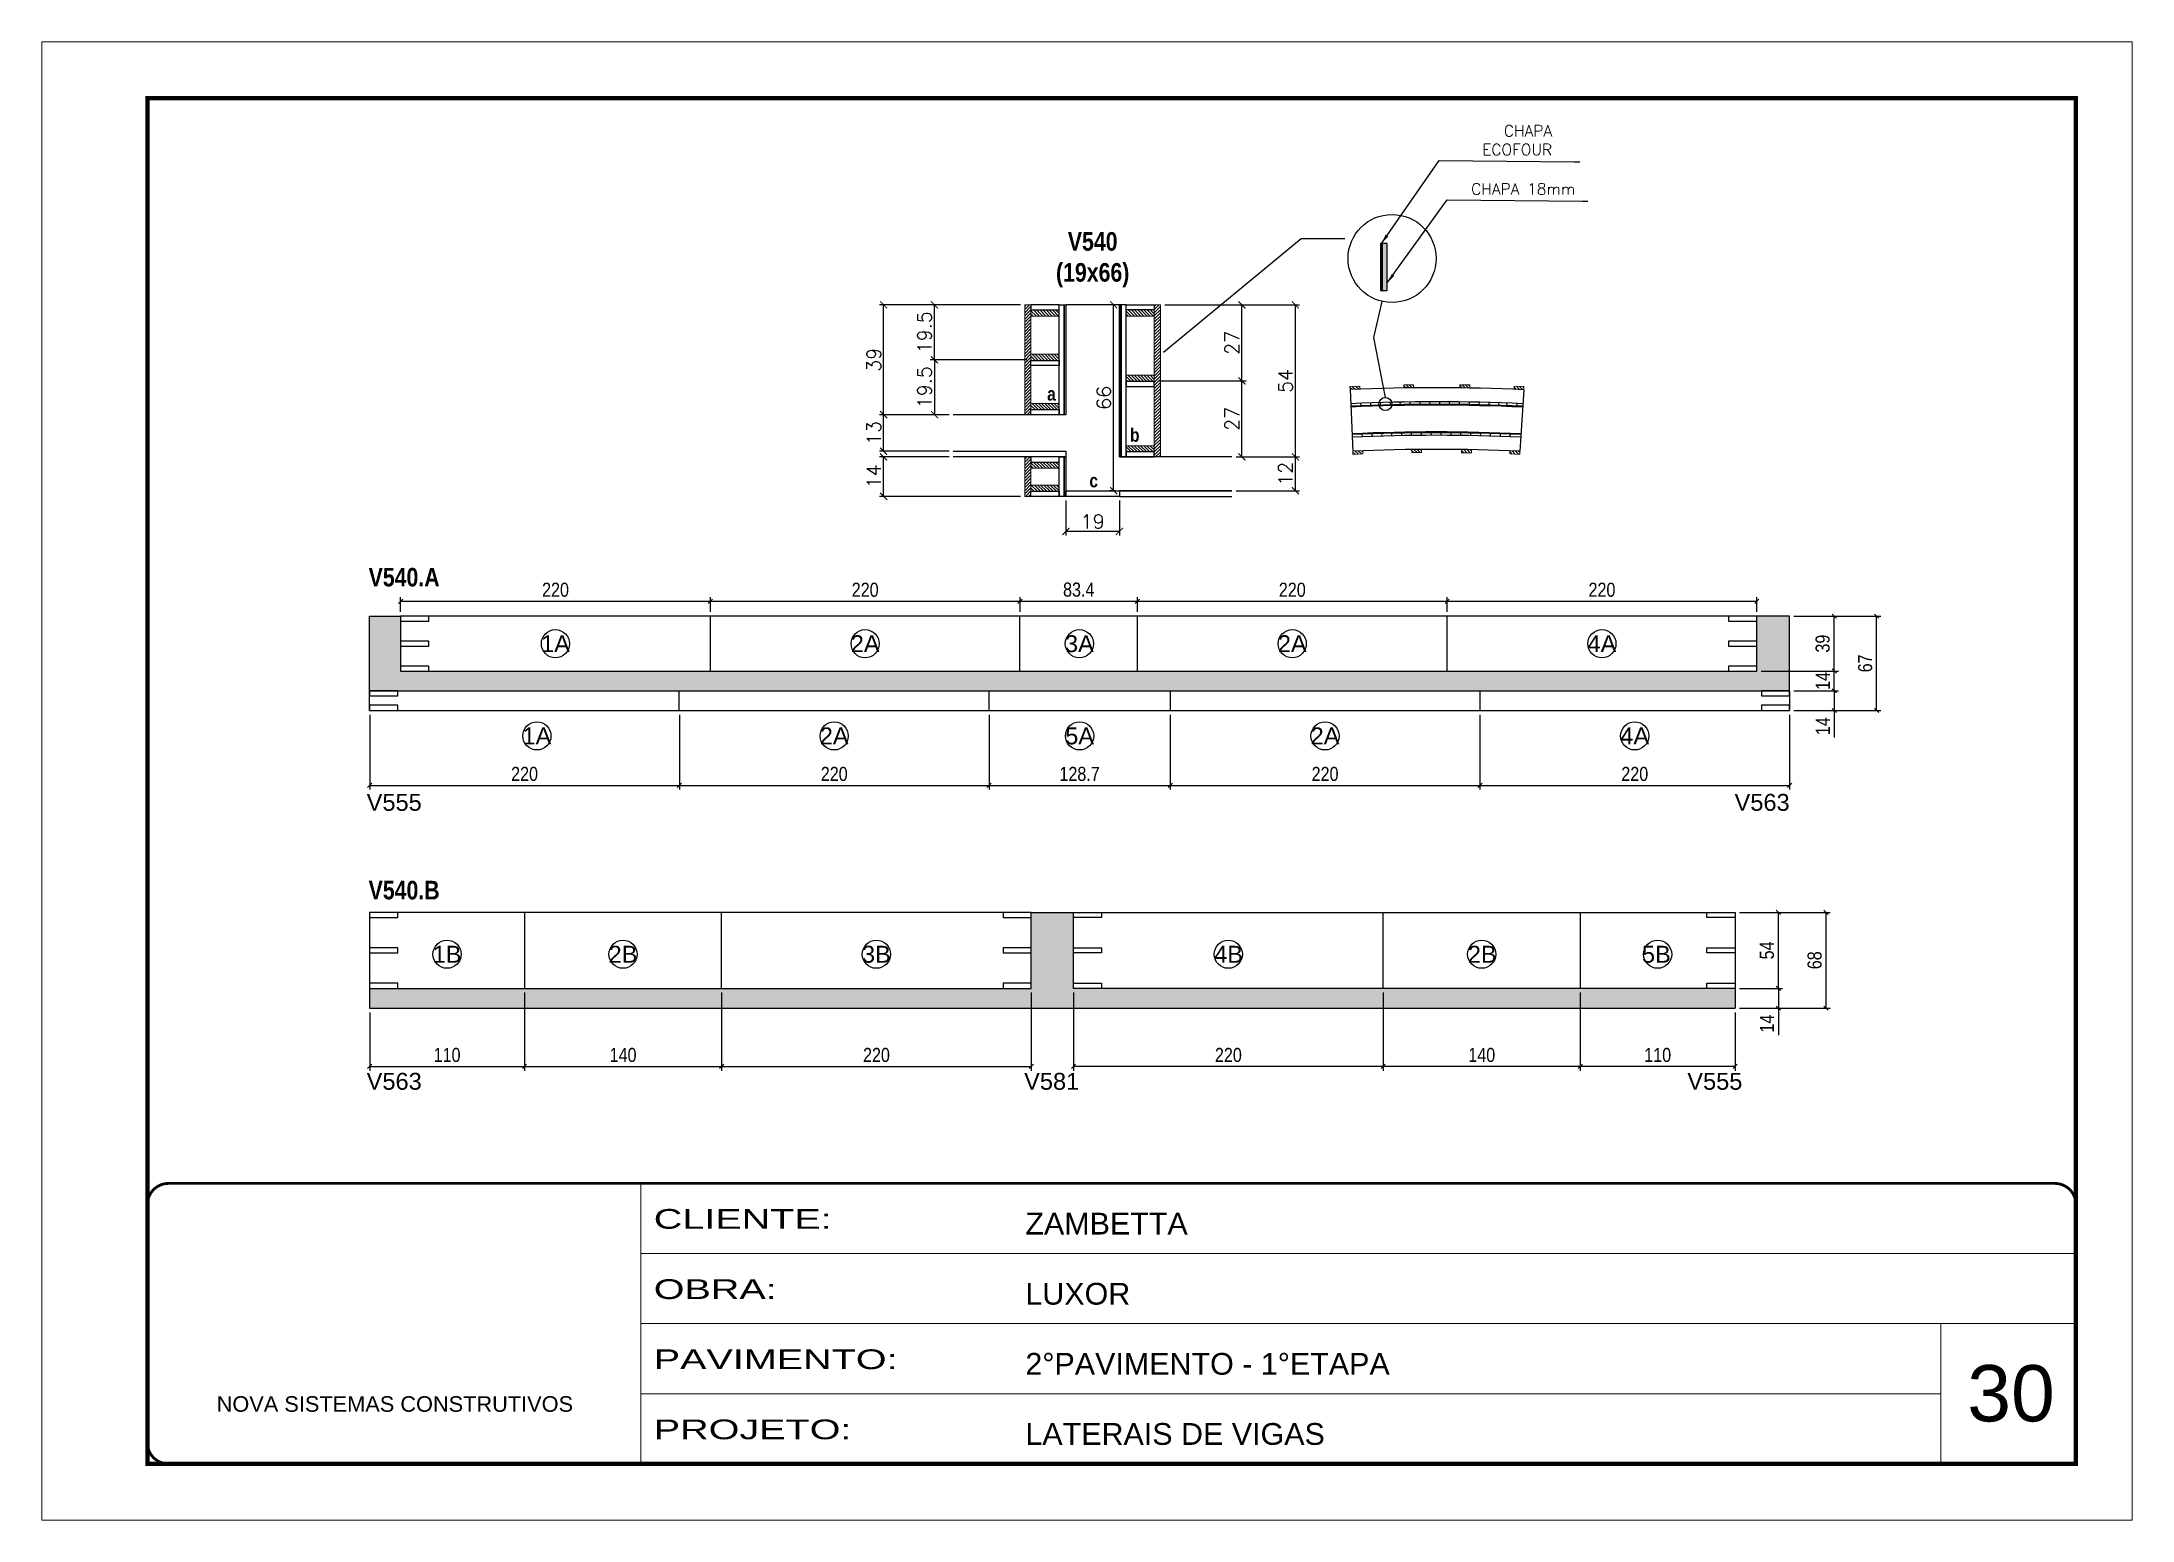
# Model space of a CAD drawing. Extents: x 3309 to 9563, y -2522 to 14608.
# Drawn here: x 4908 to 6393, y 5518 to 6568 of the extents above; entities that cross this region are included whole.
import ezdxf
from ezdxf.enums import TextEntityAlignment as Align

# ---------------------------------------------------------------- set-up
doc = ezdxf.new("R2010")
doc.units = 0
doc.header["$PDMODE"] = 35
doc.header["$PDSIZE"] = -10
doc.linetypes.add('CONTINUO', pattern=[0])
doc.linetypes.add('DASHED', pattern=[0.75, 0.5, -0.25])
for name, color, linetype in [('5', 5, 'Continuous'), ('COTA', 241, 'Continuous'), ('Cota Seção (2x)', 4, 'Continuous'), ('detalhes', 4, 'Continuous'), ('NOMENCLATURA', 7, 'Continuous'), ('Painéis', 200, 'Continuous'), ('Romaneio', 10, 'Continuous')]:
    doc.layers.add(name, color=color, linetype=linetype)
for name, color, linetype, lineweight in [('CARIMBO', 255, 'Continuous', 9), ('CONCRETO', 251, 'Continuous', 25), ('contorno de painel', 7, 'Continuous', 13), ('Folhas', 255, 'Continuous', 9), ('Hachura', 251, 'Continuous', 9), ('Madeira', 126, 'Continuous', 18), ('SARRAFO DE PRESSAO', 251, 'DASHED', 9)]:
    doc.layers.add(name, color=color, linetype=linetype, lineweight=lineweight)
doc.styles.add('ARIAL', font='arial.ttf')
doc.styles.add('COTA TECNICA', font='techl___.ttf', dxfattribs={"height": 10})
doc.styles.add('Romans', font='romans.shx')
doc.styles.get("Standard").update_dxf_attribs({"font": 'arial.ttf'})
doc.styles.add('TECNICA', font='techb___.ttf', dxfattribs={"height": 10})
doc.styles.add('Tecnologia', font='')
doc.styles.get('Tecnologia').set_extended_font_data('Forgotten Futurist')
doc.dimstyles.new('Cota Seção (2x)', dxfattribs={"dimtxt": 10, "dimasz": 5, "dimexe": 3, "dimexo": 3, "dimgap": 2, "dimtad": 3, "dimdec": 1, "dimlfac": 0.5, "dimzin": 12, "dimdsep": 46, "dimtxsty": 'Romans', "dimblk": 'ARCHTICK', "dimcen": 0, "dimclrd": 4, "dimclre": 4, "dimclrt": 1, "dimadec": 1, "dimazin": 3, "dimtfac": 1, "dimtdec": 1, "dimtmove": 0, "dimatfit": 3, "dimldrblk": 'OBLIQUE', "dimfxl": 1, "dimtolj": 1, "dimtzin": 12, "dimarcsym": 0})
doc.dimstyles.new('PAINEL', dxfattribs={"dimtxt": 10, "dimasz": 3, "dimexe": 3, "dimexo": 3, "dimgap": 3, "dimtad": 1, "dimdec": 1, "dimzin": 12, "dimdsep": 46, "dimtxsty": 'COTA TECNICA', "dimblk1": 'OBLIQUE', "dimblk2": 'OBLIQUE', "dimsah": 1, "dimcen": 0.9, "dimclrd": 4, "dimclre": 4, "dimclrt": 240, "dimadec": 1, "dimazin": 3, "dimtfac": 1, "dimtdec": 1, "dimtmove": 0, "dimatfit": 3, "dimfxl": 1, "dimtolj": 1, "dimtzin": 12, "dimarcsym": 0})
pattern_1 = [(315, (28596.3873, -1856.6514), (1.12253202, 1.12253202), [])]
pattern_2 = [(225, (-2623.4745, -16590.8258), (1.12253202, -1.12253202), [])]
pattern_3 = [(315, (28596.3873, -1964.6514), (1.12253202, 1.12253202), [])]

msp = doc.modelspace()

# ---------------------------------------------------------------- texts
at = {"color": 240, "char_height": 8, "attachment_point": 9, "style": 'Romans'}
for s, insert in [('\\A1;CHAPA  \\PECOFOUR', (5980.82, 6487.26)), ('\\A1;CHAPA 18mm', (5997.31, 6459.31))]:
    msp.add_mtext(s, dxfattribs=dict(at, insert=insert))
at = {"layer": '5', "linetype": 'Continuous'}
for s, p in [('V555', (5138.64, 6021.67)), ('V563', (6110.4, 6021.67)), ('V563', (5138.64, 5823.55)), ('V581', (5605.71, 5823.55)), ('V555', (6076.82, 5823.55))]:
    msp.add_text(s, height=12, rotation=0.00004, dxfattribs=at).set_placement(p)
at = {"layer": 'CARIMBO', "style": 'ARIAL'}
msp.add_text('30', height=40, dxfattribs=at).set_placement((6275.73, 5587.98))
at = {"layer": 'detalhes', "style": 'TECNICA'}
for s, p in [('a', (5622.05, 6313.01)), ('b', (5680.95, 6283.78)), ('c', (5652.06, 6251.4))]:
    msp.add_text(s, height=9.6, dxfattribs=at).set_placement(p)
at = {"layer": 'NOMENCLATURA', "style": 'TECNICA'}
for s, p in [('V540.A', (5140.04, 6180.98)), ('V540.B', (5140.04, 5958.73))]:
    msp.add_text(s, height=13.2, dxfattribs=at).set_placement(p)
at = {"layer": 'NOMENCLATURA', "insert": (5654.4, 6432.69), "char_height": 13.2, "attachment_point": 2, "style": 'TECNICA'}
msp.add_mtext_dynamic_manual_height_columns('V540\\P(19x66)', width=300.2766, gutter_width=1, heights=[0], dxfattribs=at)
at = {"layer": 'Romaneio', "color": 255, "linetype": 'ByBlock', "style": 'ARIAL'}
for s, p in [('1A', (5272.76, 6140.35)), ('2A', (5492.76, 6140.35)), ('3A', (5644.96, 6140.35)), ('2A', (5796.16, 6140.35)), ('4A', (6016.16, 6140.35)), ('1A', (5259.57, 6074.87)), ('2A', (5470.76, 6074.87)), ('5A', (5645.11, 6074.87)), ('2A', (5819.46, 6074.87)), ('4A', (6039.46, 6074.87)), ('1B', (5195.76, 5919.79)), ('2B', (5320.76, 5919.79)), ('3B', (5500.76, 5919.79)), ('4B', (5750.95, 5919.79)), ('2B', (5931.16, 5919.79)), ('5B', (6054.83, 5919.79))]:
    msp.add_text(s, height=12, dxfattribs=at).set_placement(p, align=Align.MIDDLE_CENTER)

# ---------------------------------------------------------------- blocks, each defined once
blk = doc.blocks.new('9999999999')
at = {"color": 30, "linetype": 'CONTINUO'}
for p, q in [((98564.6, 34230.2), (98564.6, 34429.4)), ((98564.6, 34379.6), (99584, 34379.6)), ((98564.6, 34329.8), (99488, 34329.8)), ((99584, 34329.8), (99488, 34329.8)), ((99488, 34329.8), (99488, 34230.2)), ((98564.6, 34280), (99488, 34280))]:
    blk.add_line(p, q, dxfattribs=at)
at = {"color": 30, "linetype": 'CONTINUO', "const_width": 2}
blk.add_lwpolyline([(99584, 34230.2), (99584, 34414.4, 0.414214), (99569, 34429.4), (98229, 34429.4, 0.414214), (98214, 34414.4), (98214, 34245.2, 0.414214), (98229, 34230.2), (99584, 34230.2)], format="xyb", dxfattribs=at)
at = {"layer": 'Folhas'}
blk.add_lwpolyline([(98139, 34190.2), (99624, 34190.2), (99624, 35240.2), (98139, 35240.2)], close=True, dxfattribs=at)
at = {"layer": 'Folhas', "color": 30, "const_width": 3}
blk.add_lwpolyline([(98214, 34230.2), (99584, 34230.2), (99584, 35200.2), (98214, 35200.2)], close=True, dxfattribs=at)
at = {"color": 7, "linetype": 'Continuous', "ltscale": 5, "style": 'ARIAL'}
for s, height, p in [('ZAMBETTA', 15.48, (98837.7, 34393.1)), ('LUXOR', 15.48, (98837.7, 34343.3)), ('2°PAVIMENTO - 1°ETAPA', 15.483, (98837.7, 34293.5)), ('NOVA SISTEMAS CONSTRUTIVOS', 11.059, (98263.2, 34267.2)), ('LATERAIS DE VIGAS', 15.483, (98837.7, 34243.7))]:
    blk.add_text(s, height=height, dxfattribs=at).set_placement(p)
at = {"layer": 'Folhas', "color": 7, "style": 'Tecnologia', "width": 1.5}
for s, p in [('CLIENTE:', (98573.7, 34397.2)), ('OBRA:', (98573.7, 34347.3)), ('PAVIMENTO:', (98573.7, 34297.5)), ('PROJETO:', (98573.7, 34247.7))]:
    blk.add_text(s, height=14, dxfattribs=at).set_placement(p)
blk = doc.blocks.new('_ArchTick')
at = {"color": 0, "linetype": 'ByBlock', "const_width": 0.15}
blk.add_lwpolyline([(-0.5, -0.5), (0.5, 0.5)], dxfattribs=at)
blk = doc.blocks.new('*D2114')
at = {"layer": 'COTA', "color": 4, "lineweight": -2, "transparency": 16777216}
for p, q in [((5552.4, 6273), (5502.9, 6273)), ((5505.9, 6245), (5505.9, 6273)), ((5603.2, 6245), (5502.9, 6245))]:
    blk.add_line(p, q, dxfattribs=at)
at = {"layer": 'Defpoints', "color": 0, "transparency": 16777216}
for p in [(5505.9, 6273), (5555.4, 6273), (5606.2, 6245)]:
    blk.add_point(p, dxfattribs=at)
at = {"layer": 'COTA', "color": 4, "lineweight": -2, "transparency": 16777216, "xscale": 5, "yscale": 5, "zscale": 5}
for p, rotation in [((5505.9, 6273), 90), ((5505.9, 6245), 270)]:
    blk.add_blockref('_ArchTick', p, dxfattribs=dict(at, rotation=rotation))
at = {"layer": 'COTA', "color": 1, "transparency": 16777216, "insert": (5498.9, 6259.2), "char_height": 10, "attachment_point": 5, "rotation": 90, "style": 'Romans'}
blk.add_mtext('\\A1;14', dxfattribs=at)
blk = doc.blocks.new('_Oblique')
at = {"color": 0, "linetype": 'ByBlock', "lineweight": -2}
blk.add_line((-0.5, -0.5), (0.5, 0.5), dxfattribs=at)
blk = doc.blocks.new('*D2115')
at = {"layer": 'COTA', "color": 4, "lineweight": -2, "transparency": 16777216}
for p, q in [((5552.4, 6303), (5502.9, 6303)), ((5505.9, 6277), (5505.9, 6303)), ((5552.4, 6277), (5502.9, 6277))]:
    blk.add_line(p, q, dxfattribs=at)
at = {"layer": 'Defpoints', "color": 0, "transparency": 16777216}
for p in [(5505.9, 6303), (5555.4, 6303), (5555.4, 6277)]:
    blk.add_point(p, dxfattribs=at)
at = {"layer": 'COTA', "color": 4, "lineweight": -2, "transparency": 16777216, "xscale": 5, "yscale": 5, "zscale": 5}
for p, rotation in [((5505.9, 6303), 90), ((5505.9, 6277), 270)]:
    blk.add_blockref('_ArchTick', p, dxfattribs=dict(at, rotation=rotation))
at = {"layer": 'COTA', "color": 1, "transparency": 16777216, "insert": (5498.9, 6290), "char_height": 10, "attachment_point": 5, "rotation": 90, "style": 'Romans'}
blk.add_mtext('\\A1;13', dxfattribs=at)
blk = doc.blocks.new('*D2116')
at = {"layer": 'COTA', "color": 4, "lineweight": -2, "transparency": 16777216}
for p, q in [((5603.2, 6381), (5502.9, 6381)), ((5505.9, 6303), (5505.9, 6381)), ((5552.4, 6303), (5502.9, 6303))]:
    blk.add_line(p, q, dxfattribs=at)
at = {"layer": 'Defpoints', "color": 0, "transparency": 16777216}
for p in [(5505.9, 6381), (5606.2, 6381), (5555.4, 6303)]:
    blk.add_point(p, dxfattribs=at)
at = {"layer": 'COTA', "color": 4, "lineweight": -2, "transparency": 16777216, "xscale": 5, "yscale": 5, "zscale": 5}
for p, rotation in [((5505.9, 6381), 90), ((5505.9, 6303), 270)]:
    blk.add_blockref('_ArchTick', p, dxfattribs=dict(at, rotation=rotation))
at = {"layer": 'COTA', "color": 1, "transparency": 16777216, "insert": (5498.9, 6342), "char_height": 10, "attachment_point": 5, "rotation": 90, "style": 'Romans'}
blk.add_mtext('\\A1;39', dxfattribs=at)
blk = doc.blocks.new('*D2117')
at = {"layer": 'COTA', "color": 4, "lineweight": -2, "transparency": 16777216}
for p, q in [((5670.4, 6381), (5666.3, 6381)), ((5669.3, 6249), (5669.3, 6381)), ((5670.4, 6249), (5666.3, 6249))]:
    blk.add_line(p, q, dxfattribs=at)
at = {"layer": 'Defpoints', "color": 0, "transparency": 16777216}
for p in [(5669.3, 6381), (5673.4, 6381), (5673.4, 6249)]:
    blk.add_point(p, dxfattribs=at)
at = {"layer": 'COTA', "color": 4, "lineweight": -2, "transparency": 16777216, "xscale": 5, "yscale": 5, "zscale": 5}
for p, rotation in [((5669.3, 6381), 90), ((5669.3, 6249), 270)]:
    blk.add_blockref('_ArchTick', p, dxfattribs=dict(at, rotation=rotation))
at = {"layer": 'COTA', "color": 1, "transparency": 16777216, "insert": (5662.3, 6315), "char_height": 10, "attachment_point": 5, "rotation": 90, "style": 'Romans'}
blk.add_mtext('\\A1;66', dxfattribs=at)
blk = doc.blocks.new('*D2118')
at = {"layer": 'COTA', "color": 4, "lineweight": -2, "transparency": 16777216}
for p, q in [((5635.4, 6242), (5635.4, 6217.1)), ((5673.4, 6242), (5673.4, 6217.1)), ((5673.4, 6220.1), (5635.4, 6220.1))]:
    blk.add_line(p, q, dxfattribs=at)
at = {"layer": 'Defpoints', "color": 0, "transparency": 16777216}
for p in [(5635.4, 6245), (5673.4, 6245), (5635.4, 6220.1)]:
    blk.add_point(p, dxfattribs=at)
at = {"layer": 'COTA', "color": 4, "lineweight": -2, "transparency": 16777216, "xscale": 5, "yscale": 5, "zscale": 5, "rotation": 180}
blk.add_blockref('_ArchTick', (5635.4, 6220.1), dxfattribs=at)
at = {"layer": 'COTA', "color": 4, "lineweight": -2, "transparency": 16777216, "xscale": 5, "yscale": 5, "zscale": 5}
blk.add_blockref('_ArchTick', (5673.4, 6220.1), dxfattribs=at)
at = {"layer": 'COTA', "color": 1, "transparency": 16777216, "insert": (5654.4, 6227.1), "char_height": 10, "attachment_point": 5, "style": 'Romans'}
blk.add_mtext('\\A1;19', dxfattribs=at)
blk = doc.blocks.new('*D2119')
at = {"layer": 'COTA', "color": 4, "lineweight": -2, "transparency": 16777216}
for p, q in [((5607.6, 6342), (5539, 6342)), ((5542, 6342), (5542, 6303)), ((5552.4, 6303), (5539, 6303))]:
    blk.add_line(p, q, dxfattribs=at)
at = {"layer": 'Defpoints', "color": 0, "transparency": 16777216}
for p in [(5610.6, 6342), (5542, 6303), (5555.4, 6303)]:
    blk.add_point(p, dxfattribs=at)
at = {"layer": 'COTA', "color": 4, "lineweight": -2, "transparency": 16777216, "xscale": 5, "yscale": 5, "zscale": 5}
for p, rotation in [((5542, 6342), 90), ((5542, 6303), 270)]:
    blk.add_blockref('_ArchTick', p, dxfattribs=dict(at, rotation=rotation))
at = {"layer": 'COTA', "color": 1, "transparency": 16777216, "insert": (5535, 6322.5), "char_height": 10, "attachment_point": 5, "rotation": 90, "style": 'Romans'}
blk.add_mtext('\\A1;19.5', dxfattribs=at)
blk = doc.blocks.new('*D2120')
at = {"layer": 'COTA', "color": 4, "lineweight": -2, "transparency": 16777216}
for p, q in [((5603.2, 6381), (5539, 6381)), ((5542, 6342), (5542, 6381)), ((5607.6, 6342), (5539, 6342))]:
    blk.add_line(p, q, dxfattribs=at)
at = {"layer": 'Defpoints', "color": 0, "transparency": 16777216}
for p in [(5542, 6381), (5606.2, 6381), (5610.6, 6342)]:
    blk.add_point(p, dxfattribs=at)
at = {"layer": 'COTA', "color": 4, "lineweight": -2, "transparency": 16777216, "xscale": 5, "yscale": 5, "zscale": 5}
for p, rotation in [((5542, 6381), 90), ((5542, 6342), 270)]:
    blk.add_blockref('_ArchTick', p, dxfattribs=dict(at, rotation=rotation))
at = {"layer": 'COTA', "color": 1, "transparency": 16777216, "insert": (5535, 6361.5), "char_height": 10, "attachment_point": 5, "rotation": 90, "style": 'Romans'}
blk.add_mtext('\\A1;19.5', dxfattribs=at)
blk = doc.blocks.new('*D2121')
at = {"layer": 'COTA', "color": 4, "lineweight": -2, "transparency": 16777216}
for p, q in [((5756.4, 6273), (5801.4, 6273)), ((5798.4, 6249), (5798.4, 6273)), ((5756.4, 6249), (5801.4, 6249))]:
    blk.add_line(p, q, dxfattribs=at)
at = {"layer": 'Defpoints', "color": 0, "transparency": 16777216}
for p in [(5753.4, 6273), (5798.4, 6273), (5753.4, 6249)]:
    blk.add_point(p, dxfattribs=at)
at = {"layer": 'COTA', "color": 4, "lineweight": -2, "transparency": 16777216, "xscale": 5, "yscale": 5, "zscale": 5}
for p, rotation in [((5798.4, 6273), 90), ((5798.4, 6249), 270)]:
    blk.add_blockref('_ArchTick', p, dxfattribs=dict(at, rotation=rotation))
at = {"layer": 'COTA', "color": 1, "transparency": 16777216, "insert": (5791.4, 6261), "char_height": 10, "attachment_point": 5, "rotation": 90, "style": 'Romans'}
blk.add_mtext('\\A1;12', dxfattribs=at)
blk = doc.blocks.new('*D2122')
at = {"layer": 'COTA', "color": 4, "lineweight": -2, "transparency": 16777216}
for p, q in [((5705.6, 6381), (5801.4, 6381)), ((5798.4, 6273), (5798.4, 6381)), ((5756.4, 6273), (5801.4, 6273))]:
    blk.add_line(p, q, dxfattribs=at)
at = {"layer": 'Defpoints', "color": 0, "transparency": 16777216}
for p in [(5702.6, 6381), (5798.4, 6381), (5753.4, 6273)]:
    blk.add_point(p, dxfattribs=at)
at = {"layer": 'COTA', "color": 4, "lineweight": -2, "transparency": 16777216, "xscale": 5, "yscale": 5, "zscale": 5}
for p, rotation in [((5798.4, 6381), 90), ((5798.4, 6273), 270)]:
    blk.add_blockref('_ArchTick', p, dxfattribs=dict(at, rotation=rotation))
at = {"layer": 'COTA', "color": 1, "transparency": 16777216, "insert": (5791.4, 6327), "char_height": 10, "attachment_point": 5, "rotation": 90, "style": 'Romans'}
blk.add_mtext('\\A1;54', dxfattribs=at)
blk = doc.blocks.new('*D2123')
at = {"layer": 'COTA', "color": 4, "lineweight": -2, "transparency": 16777216}
for p, q in [((5701.2, 6327), (5763.4, 6327)), ((5760.4, 6273), (5760.4, 6327)), ((5756.4, 6273), (5763.4, 6273))]:
    blk.add_line(p, q, dxfattribs=at)
at = {"layer": 'Defpoints', "color": 0, "transparency": 16777216}
for p in [(5698.2, 6327), (5760.4, 6327), (5753.4, 6273)]:
    blk.add_point(p, dxfattribs=at)
at = {"layer": 'COTA', "color": 4, "lineweight": -2, "transparency": 16777216, "xscale": 5, "yscale": 5, "zscale": 5}
for p, rotation in [((5760.4, 6327), 90), ((5760.4, 6273), 270)]:
    blk.add_blockref('_ArchTick', p, dxfattribs=dict(at, rotation=rotation))
at = {"layer": 'COTA', "color": 1, "transparency": 16777216, "insert": (5753.4, 6300), "char_height": 10, "attachment_point": 5, "rotation": 90, "style": 'Romans'}
blk.add_mtext('\\A1;27', dxfattribs=at)
blk = doc.blocks.new('*D2124')
at = {"layer": 'COTA', "color": 4, "lineweight": -2, "transparency": 16777216}
for p, q in [((5705.6, 6381), (5763.4, 6381)), ((5760.4, 6327), (5760.4, 6381)), ((5701.2, 6327), (5763.4, 6327))]:
    blk.add_line(p, q, dxfattribs=at)
at = {"layer": 'Defpoints', "color": 0, "transparency": 16777216}
for p in [(5702.6, 6381), (5760.4, 6381), (5698.2, 6327)]:
    blk.add_point(p, dxfattribs=at)
at = {"layer": 'COTA', "color": 4, "lineweight": -2, "transparency": 16777216, "xscale": 5, "yscale": 5, "zscale": 5}
for p, rotation in [((5760.4, 6381), 90), ((5760.4, 6327), 270)]:
    blk.add_blockref('_ArchTick', p, dxfattribs=dict(at, rotation=rotation))
at = {"layer": 'COTA', "color": 1, "transparency": 16777216, "insert": (5753.4, 6354), "char_height": 10, "attachment_point": 5, "rotation": 90, "style": 'Romans'}
blk.add_mtext('\\A1;27', dxfattribs=at)
blk = doc.blocks.new('*D2125')
at = {"layer": 'COTA', "color": 4, "lineweight": -2, "transparency": 16777216}
for p, q in [((5162.8, 6162.9), (5162.8, 6173.5)), ((5162.8, 6170.5), (5382.8, 6170.5)), ((5382.8, 6162.9), (5382.8, 6173.5))]:
    blk.add_line(p, q, dxfattribs=at)
at = {"layer": 'Defpoints', "color": 0, "transparency": 16777216}
for p in [(5382.8, 6170.5), (5162.8, 6159.9), (5382.8, 6159.9)]:
    blk.add_point(p, dxfattribs=at)
at = {"layer": 'COTA', "color": 4, "lineweight": -2, "transparency": 16777216, "xscale": 3, "yscale": 3, "zscale": 3, "rotation": 180}
blk.add_blockref('_Oblique', (5162.8, 6170.5), dxfattribs=at)
at = {"layer": 'COTA', "color": 4, "lineweight": -2, "transparency": 16777216, "xscale": 3, "yscale": 3, "zscale": 3}
blk.add_blockref('_Oblique', (5382.8, 6170.5), dxfattribs=at)
at = {"layer": 'COTA', "color": 240, "transparency": 16777216, "insert": (5272.8, 6178.6), "char_height": 10, "attachment_point": 5, "style": 'COTA TECNICA'}
blk.add_mtext('\\A1;220', dxfattribs=at)
blk = doc.blocks.new('*D2126')
at = {"layer": 'COTA', "color": 4, "lineweight": -2, "transparency": 16777216}
for p, q in [((5382.8, 6162.9), (5382.8, 6173.5)), ((5382.8, 6170.5), (5602.8, 6170.5)), ((5602.8, 6162.9), (5602.8, 6173.5))]:
    blk.add_line(p, q, dxfattribs=at)
at = {"layer": 'Defpoints', "color": 0, "transparency": 16777216}
for p in [(5602.8, 6170.5), (5382.8, 6159.9), (5602.8, 6159.9)]:
    blk.add_point(p, dxfattribs=at)
at = {"layer": 'COTA', "color": 4, "lineweight": -2, "transparency": 16777216, "xscale": 3, "yscale": 3, "zscale": 3, "rotation": 180}
blk.add_blockref('_Oblique', (5382.8, 6170.5), dxfattribs=at)
at = {"layer": 'COTA', "color": 4, "lineweight": -2, "transparency": 16777216, "xscale": 3, "yscale": 3, "zscale": 3}
blk.add_blockref('_Oblique', (5602.8, 6170.5), dxfattribs=at)
at = {"layer": 'COTA', "color": 240, "transparency": 16777216, "insert": (5492.8, 6178.6), "char_height": 10, "attachment_point": 5, "style": 'COTA TECNICA'}
blk.add_mtext('\\A1;220', dxfattribs=at)
blk = doc.blocks.new('*D2127')
at = {"layer": 'COTA', "color": 4, "lineweight": -2, "transparency": 16777216}
for p, q in [((5602.8, 6162.9), (5602.8, 6173.5)), ((5602.8, 6170.5), (5686.2, 6170.5)), ((5686.2, 6162.9), (5686.2, 6173.5))]:
    blk.add_line(p, q, dxfattribs=at)
at = {"layer": 'Defpoints', "color": 0, "transparency": 16777216}
for p in [(5686.2, 6170.5), (5602.8, 6159.9), (5686.2, 6159.9)]:
    blk.add_point(p, dxfattribs=at)
at = {"layer": 'COTA', "color": 4, "lineweight": -2, "transparency": 16777216, "xscale": 3, "yscale": 3, "zscale": 3, "rotation": 180}
blk.add_blockref('_Oblique', (5602.8, 6170.5), dxfattribs=at)
at = {"layer": 'COTA', "color": 4, "lineweight": -2, "transparency": 16777216, "xscale": 3, "yscale": 3, "zscale": 3}
blk.add_blockref('_Oblique', (5686.2, 6170.5), dxfattribs=at)
at = {"layer": 'COTA', "color": 240, "transparency": 16777216, "insert": (5644.5, 6178.7), "char_height": 10, "attachment_point": 5, "style": 'COTA TECNICA'}
blk.add_mtext('\\A1;83.4', dxfattribs=at)
blk = doc.blocks.new('*D2128')
at = {"layer": 'COTA', "color": 4, "lineweight": -2, "transparency": 16777216}
for p, q in [((5140.8, 6089.9), (5140.8, 6036.7)), ((5360.8, 6089.9), (5360.8, 6036.7)), ((5140.8, 6039.7), (5360.8, 6039.7))]:
    blk.add_line(p, q, dxfattribs=at)
at = {"layer": 'Defpoints', "color": 0, "transparency": 16777216}
for p in [(5140.8, 6092.9), (5360.8, 6092.9), (5360.8, 6039.7)]:
    blk.add_point(p, dxfattribs=at)
at = {"layer": 'COTA', "color": 4, "lineweight": -2, "transparency": 16777216, "xscale": 3, "yscale": 3, "zscale": 3, "rotation": 180}
blk.add_blockref('_Oblique', (5140.8, 6039.7), dxfattribs=at)
at = {"layer": 'COTA', "color": 4, "lineweight": -2, "transparency": 16777216, "xscale": 3, "yscale": 3, "zscale": 3}
blk.add_blockref('_Oblique', (5360.8, 6039.7), dxfattribs=at)
at = {"layer": 'COTA', "color": 240, "transparency": 16777216, "insert": (5250.8, 6047.8), "char_height": 10, "attachment_point": 5, "style": 'COTA TECNICA'}
blk.add_mtext('\\A1;220', dxfattribs=at)
blk = doc.blocks.new('*D2129')
at = {"layer": 'COTA', "color": 4, "lineweight": -2, "transparency": 16777216}
for p, q in [((5360.8, 6089.9), (5360.8, 6036.7)), ((5580.8, 6089.9), (5580.8, 6036.7)), ((5360.8, 6039.7), (5580.8, 6039.7))]:
    blk.add_line(p, q, dxfattribs=at)
at = {"layer": 'Defpoints', "color": 0, "transparency": 16777216}
for p in [(5360.8, 6092.9), (5580.8, 6092.9), (5580.8, 6039.7)]:
    blk.add_point(p, dxfattribs=at)
at = {"layer": 'COTA', "color": 4, "lineweight": -2, "transparency": 16777216, "xscale": 3, "yscale": 3, "zscale": 3, "rotation": 180}
blk.add_blockref('_Oblique', (5360.8, 6039.7), dxfattribs=at)
at = {"layer": 'COTA', "color": 4, "lineweight": -2, "transparency": 16777216, "xscale": 3, "yscale": 3, "zscale": 3}
blk.add_blockref('_Oblique', (5580.8, 6039.7), dxfattribs=at)
at = {"layer": 'COTA', "color": 240, "transparency": 16777216, "insert": (5470.8, 6047.8), "char_height": 10, "attachment_point": 5, "style": 'COTA TECNICA'}
blk.add_mtext('\\A1;220', dxfattribs=at)
blk = doc.blocks.new('*D2130')
at = {"layer": 'COTA', "color": 4, "lineweight": -2, "transparency": 16777216}
for p, q in [((5580.8, 6089.9), (5580.8, 6036.7)), ((5709.5, 6089.9), (5709.5, 6036.7)), ((5580.8, 6039.7), (5709.5, 6039.7))]:
    blk.add_line(p, q, dxfattribs=at)
at = {"layer": 'Defpoints', "color": 0, "transparency": 16777216}
for p in [(5580.8, 6092.9), (5709.5, 6092.9), (5709.5, 6039.7)]:
    blk.add_point(p, dxfattribs=at)
at = {"layer": 'COTA', "color": 4, "lineweight": -2, "transparency": 16777216, "xscale": 3, "yscale": 3, "zscale": 3, "rotation": 180}
blk.add_blockref('_Oblique', (5580.8, 6039.7), dxfattribs=at)
at = {"layer": 'COTA', "color": 4, "lineweight": -2, "transparency": 16777216, "xscale": 3, "yscale": 3, "zscale": 3}
blk.add_blockref('_Oblique', (5709.5, 6039.7), dxfattribs=at)
at = {"layer": 'COTA', "color": 240, "transparency": 16777216, "insert": (5645.1, 6047.8), "char_height": 10, "attachment_point": 5, "style": 'COTA TECNICA'}
blk.add_mtext('\\A1;128.7', dxfattribs=at)
blk = doc.blocks.new('*D2131')
at = {"layer": 'COTA', "color": 4, "lineweight": -2, "transparency": 16777216}
for p, q in [((5709.5, 6089.9), (5709.5, 6036.7)), ((5929.5, 6089.9), (5929.5, 6036.7)), ((5709.5, 6039.7), (5929.5, 6039.7))]:
    blk.add_line(p, q, dxfattribs=at)
at = {"layer": 'Defpoints', "color": 0, "transparency": 16777216}
for p in [(5709.5, 6092.9), (5929.5, 6092.9), (5929.5, 6039.7)]:
    blk.add_point(p, dxfattribs=at)
at = {"layer": 'COTA', "color": 4, "lineweight": -2, "transparency": 16777216, "xscale": 3, "yscale": 3, "zscale": 3, "rotation": 180}
blk.add_blockref('_Oblique', (5709.5, 6039.7), dxfattribs=at)
at = {"layer": 'COTA', "color": 4, "lineweight": -2, "transparency": 16777216, "xscale": 3, "yscale": 3, "zscale": 3}
blk.add_blockref('_Oblique', (5929.5, 6039.7), dxfattribs=at)
at = {"layer": 'COTA', "color": 240, "transparency": 16777216, "insert": (5819.5, 6047.8), "char_height": 10, "attachment_point": 5, "style": 'COTA TECNICA'}
blk.add_mtext('\\A1;220', dxfattribs=at)
blk = doc.blocks.new('*D2132')
at = {"layer": 'COTA', "color": 4, "lineweight": -2, "transparency": 16777216}
for p, q in [((5929.5, 6089.9), (5929.5, 6036.7)), ((6149.5, 6089.9), (6149.5, 6036.7)), ((5929.5, 6039.7), (6149.5, 6039.7))]:
    blk.add_line(p, q, dxfattribs=at)
at = {"layer": 'Defpoints', "color": 0, "transparency": 16777216}
for p in [(5929.5, 6092.9), (6149.5, 6092.9), (6149.5, 6039.7)]:
    blk.add_point(p, dxfattribs=at)
at = {"layer": 'COTA', "color": 4, "lineweight": -2, "transparency": 16777216, "xscale": 3, "yscale": 3, "zscale": 3, "rotation": 180}
blk.add_blockref('_Oblique', (5929.5, 6039.7), dxfattribs=at)
at = {"layer": 'COTA', "color": 4, "lineweight": -2, "transparency": 16777216, "xscale": 3, "yscale": 3, "zscale": 3}
blk.add_blockref('_Oblique', (6149.5, 6039.7), dxfattribs=at)
at = {"layer": 'COTA', "color": 240, "transparency": 16777216, "insert": (6039.5, 6047.8), "char_height": 10, "attachment_point": 5, "style": 'COTA TECNICA'}
blk.add_mtext('\\A1;220', dxfattribs=at)
blk = doc.blocks.new('*D2133')
at = {"layer": 'COTA', "color": 4, "lineweight": -2, "transparency": 16777216}
for p, q in [((5686.2, 6162.9), (5686.2, 6173.5)), ((5686.2, 6170.5), (5906.2, 6170.5)), ((5906.2, 6162.9), (5906.2, 6173.5))]:
    blk.add_line(p, q, dxfattribs=at)
at = {"layer": 'Defpoints', "color": 0, "transparency": 16777216}
for p in [(5906.2, 6170.5), (5686.2, 6159.9), (5906.2, 6159.9)]:
    blk.add_point(p, dxfattribs=at)
at = {"layer": 'COTA', "color": 4, "lineweight": -2, "transparency": 16777216, "xscale": 3, "yscale": 3, "zscale": 3, "rotation": 180}
blk.add_blockref('_Oblique', (5686.2, 6170.5), dxfattribs=at)
at = {"layer": 'COTA', "color": 4, "lineweight": -2, "transparency": 16777216, "xscale": 3, "yscale": 3, "zscale": 3}
blk.add_blockref('_Oblique', (5906.2, 6170.5), dxfattribs=at)
at = {"layer": 'COTA', "color": 240, "transparency": 16777216, "insert": (5796.2, 6178.6), "char_height": 10, "attachment_point": 5, "style": 'COTA TECNICA'}
blk.add_mtext('\\A1;220', dxfattribs=at)
blk = doc.blocks.new('*D2134')
at = {"layer": 'COTA', "color": 4, "lineweight": -2, "transparency": 16777216}
for p, q in [((5906.2, 6162.9), (5906.2, 6173.5)), ((5906.2, 6170.5), (6126.2, 6170.5)), ((6126.2, 6162.9), (6126.2, 6173.5))]:
    blk.add_line(p, q, dxfattribs=at)
at = {"layer": 'Defpoints', "color": 0, "transparency": 16777216}
for p in [(6126.2, 6170.5), (5906.2, 6159.9), (6126.2, 6159.9)]:
    blk.add_point(p, dxfattribs=at)
at = {"layer": 'COTA', "color": 4, "lineweight": -2, "transparency": 16777216, "xscale": 3, "yscale": 3, "zscale": 3, "rotation": 180}
blk.add_blockref('_Oblique', (5906.2, 6170.5), dxfattribs=at)
at = {"layer": 'COTA', "color": 4, "lineweight": -2, "transparency": 16777216, "xscale": 3, "yscale": 3, "zscale": 3}
blk.add_blockref('_Oblique', (6126.2, 6170.5), dxfattribs=at)
at = {"layer": 'COTA', "color": 240, "transparency": 16777216, "insert": (6016.2, 6178.6), "char_height": 10, "attachment_point": 5, "style": 'COTA TECNICA'}
blk.add_mtext('\\A1;220', dxfattribs=at)
blk = doc.blocks.new('*D2135')
at = {"layer": 'COTA', "color": 4, "lineweight": -2, "transparency": 16777216}
for p, q in [((6152.5, 6106.9), (6184.2, 6106.9)), ((6181.2, 6106.9), (6181.2, 6092.9)), ((6152.5, 6092.9), (6184.2, 6092.9)), ((6181.2, 6092.9), (6181.2, 6073.7))]:
    blk.add_line(p, q, dxfattribs=at)
at = {"layer": 'Defpoints', "color": 0, "transparency": 16777216}
for p in [(6149.5, 6106.9), (6149.5, 6092.9), (6181.2, 6092.9)]:
    blk.add_point(p, dxfattribs=at)
at = {"layer": 'COTA', "color": 4, "lineweight": -2, "transparency": 16777216, "xscale": 3, "yscale": 3, "zscale": 3}
for p, rotation in [((6181.2, 6106.9), 90), ((6181.2, 6092.9), 270)]:
    blk.add_blockref('_Oblique', p, dxfattribs=dict(at, rotation=rotation))
at = {"layer": 'COTA', "color": 240, "transparency": 16777216, "insert": (6173.1, 6081.8), "char_height": 10, "attachment_point": 5, "rotation": 90, "style": 'COTA TECNICA'}
blk.add_mtext('\\A1;14', dxfattribs=at)
blk = doc.blocks.new('*D2136')
at = {"layer": 'COTA', "color": 4, "lineweight": -2, "transparency": 16777216}
for p, q in [((6129.2, 6120.9), (6184.2, 6120.9)), ((6181.2, 6106.9), (6181.2, 6120.9)), ((6152.5, 6106.9), (6184.2, 6106.9))]:
    blk.add_line(p, q, dxfattribs=at)
at = {"layer": 'Defpoints', "color": 0, "transparency": 16777216}
for p in [(6126.2, 6120.9), (6181.2, 6120.9), (6149.5, 6106.9)]:
    blk.add_point(p, dxfattribs=at)
at = {"layer": 'COTA', "color": 4, "lineweight": -2, "transparency": 16777216, "xscale": 3, "yscale": 3, "zscale": 3}
for p, rotation in [((6181.2, 6120.9), 90), ((6181.2, 6106.9), 270)]:
    blk.add_blockref('_Oblique', p, dxfattribs=dict(at, rotation=rotation))
at = {"layer": 'COTA', "color": 240, "transparency": 16777216, "insert": (6173.1, 6113.9), "char_height": 10, "attachment_point": 5, "rotation": 90, "style": 'COTA TECNICA'}
blk.add_mtext('\\A1;14', dxfattribs=at)
blk = doc.blocks.new('*D2137')
at = {"layer": 'COTA', "color": 4, "lineweight": -2, "transparency": 16777216}
for p, q in [((6152.5, 6159.9), (6184.2, 6159.9)), ((6181.2, 6120.9), (6181.2, 6159.9)), ((6129.2, 6120.9), (6184.2, 6120.9))]:
    blk.add_line(p, q, dxfattribs=at)
at = {"layer": 'Defpoints', "color": 0, "transparency": 16777216}
for p in [(6149.5, 6159.9), (6181.2, 6159.9), (6126.2, 6120.9)]:
    blk.add_point(p, dxfattribs=at)
at = {"layer": 'COTA', "color": 4, "lineweight": -2, "transparency": 16777216, "xscale": 3, "yscale": 3, "zscale": 3}
for p, rotation in [((6181.2, 6159.9), 90), ((6181.2, 6120.9), 270)]:
    blk.add_blockref('_Oblique', p, dxfattribs=dict(at, rotation=rotation))
at = {"layer": 'COTA', "color": 240, "transparency": 16777216, "insert": (6173, 6140.4), "char_height": 10, "attachment_point": 5, "rotation": 90, "style": 'COTA TECNICA'}
blk.add_mtext('\\A1;39', dxfattribs=at)
blk = doc.blocks.new('*D2138')
at = {"layer": 'COTA', "color": 4, "lineweight": -2, "transparency": 16777216}
for p, q in [((5250.8, 5892.5), (5250.8, 5837.1)), ((5140.8, 5878.5), (5140.8, 5837.1)), ((5140.8, 5840.1), (5250.8, 5840.1))]:
    blk.add_line(p, q, dxfattribs=at)
at = {"layer": 'Defpoints', "color": 0, "transparency": 16777216}
for p in [(5250.8, 5895.5), (5140.8, 5881.5), (5250.8, 5840.1)]:
    blk.add_point(p, dxfattribs=at)
at = {"layer": 'COTA', "color": 4, "lineweight": -2, "transparency": 16777216, "xscale": 3, "yscale": 3, "zscale": 3, "rotation": 180}
blk.add_blockref('_Oblique', (5140.8, 5840.1), dxfattribs=at)
at = {"layer": 'COTA', "color": 4, "lineweight": -2, "transparency": 16777216, "xscale": 3, "yscale": 3, "zscale": 3}
blk.add_blockref('_Oblique', (5250.8, 5840.1), dxfattribs=at)
at = {"layer": 'COTA', "color": 240, "transparency": 16777216, "insert": (5195.8, 5848.2), "char_height": 10, "attachment_point": 5, "style": 'COTA TECNICA'}
blk.add_mtext('\\A1;110', dxfattribs=at)
blk = doc.blocks.new('*D2139')
at = {"layer": 'COTA', "color": 4, "lineweight": -2, "transparency": 16777216}
for p, q in [((5390.8, 5892.5), (5390.8, 5837.1)), ((5610.8, 5892.5), (5610.8, 5837.1)), ((5390.8, 5840.1), (5610.8, 5840.1))]:
    blk.add_line(p, q, dxfattribs=at)
at = {"layer": 'Defpoints', "color": 0, "transparency": 16777216}
for p in [(5390.8, 5895.5), (5610.8, 5895.5), (5610.8, 5840.1)]:
    blk.add_point(p, dxfattribs=at)
at = {"layer": 'COTA', "color": 4, "lineweight": -2, "transparency": 16777216, "xscale": 3, "yscale": 3, "zscale": 3, "rotation": 180}
blk.add_blockref('_Oblique', (5390.8, 5840.1), dxfattribs=at)
at = {"layer": 'COTA', "color": 4, "lineweight": -2, "transparency": 16777216, "xscale": 3, "yscale": 3, "zscale": 3}
blk.add_blockref('_Oblique', (5610.8, 5840.1), dxfattribs=at)
at = {"layer": 'COTA', "color": 240, "transparency": 16777216, "insert": (5500.8, 5848.2), "char_height": 10, "attachment_point": 5, "style": 'COTA TECNICA'}
blk.add_mtext('\\A1;220', dxfattribs=at)
blk = doc.blocks.new('*D2140')
at = {"layer": 'COTA', "color": 4, "lineweight": -2, "transparency": 16777216}
for p, q in [((5250.8, 5892.5), (5250.8, 5837.1)), ((5390.8, 5892.5), (5390.8, 5837.1)), ((5250.8, 5840.1), (5390.8, 5840.1))]:
    blk.add_line(p, q, dxfattribs=at)
at = {"layer": 'Defpoints', "color": 0, "transparency": 16777216}
for p in [(5250.8, 5895.5), (5390.8, 5895.5), (5390.8, 5840.1)]:
    blk.add_point(p, dxfattribs=at)
at = {"layer": 'COTA', "color": 4, "lineweight": -2, "transparency": 16777216, "xscale": 3, "yscale": 3, "zscale": 3, "rotation": 180}
blk.add_blockref('_Oblique', (5250.8, 5840.1), dxfattribs=at)
at = {"layer": 'COTA', "color": 4, "lineweight": -2, "transparency": 16777216, "xscale": 3, "yscale": 3, "zscale": 3}
blk.add_blockref('_Oblique', (5390.8, 5840.1), dxfattribs=at)
at = {"layer": 'COTA', "color": 240, "transparency": 16777216, "insert": (5320.8, 5848.2), "char_height": 10, "attachment_point": 5, "style": 'COTA TECNICA'}
blk.add_mtext('\\A1;140', dxfattribs=at)
blk = doc.blocks.new('*D2141')
at = {"layer": 'COTA', "color": 4, "lineweight": -2, "transparency": 16777216}
for p, q in [((6000.8, 5892.5), (6000.8, 5837.1)), ((6110.8, 5878.5), (6110.8, 5837.1)), ((6110.8, 5840.1), (6000.8, 5840.1))]:
    blk.add_line(p, q, dxfattribs=at)
at = {"layer": 'Defpoints', "color": 0, "transparency": 16777216}
for p in [(6000.8, 5895.5), (6110.8, 5881.5), (6000.8, 5840.1)]:
    blk.add_point(p, dxfattribs=at)
at = {"layer": 'COTA', "color": 4, "lineweight": -2, "transparency": 16777216, "xscale": 3, "yscale": 3, "zscale": 3, "rotation": 180}
blk.add_blockref('_Oblique', (6000.8, 5840.1), dxfattribs=at)
at = {"layer": 'COTA', "color": 4, "lineweight": -2, "transparency": 16777216, "xscale": 3, "yscale": 3, "zscale": 3}
blk.add_blockref('_Oblique', (6110.8, 5840.1), dxfattribs=at)
at = {"layer": 'COTA', "color": 240, "transparency": 16777216, "insert": (6055.8, 5848.2), "char_height": 10, "attachment_point": 5, "style": 'COTA TECNICA'}
blk.add_mtext('\\A1;110', dxfattribs=at)
blk = doc.blocks.new('*D2142')
at = {"layer": 'COTA', "color": 4, "lineweight": -2, "transparency": 16777216}
for p, q in [((5640.8, 5892.5), (5640.8, 5837.1)), ((5860.8, 5892.5), (5860.8, 5837.1)), ((5860.8, 5840.1), (5640.8, 5840.1))]:
    blk.add_line(p, q, dxfattribs=at)
at = {"layer": 'Defpoints', "color": 0, "transparency": 16777216}
for p in [(5640.8, 5895.5), (5860.8, 5895.5), (5640.8, 5840.1)]:
    blk.add_point(p, dxfattribs=at)
at = {"layer": 'COTA', "color": 4, "lineweight": -2, "transparency": 16777216, "xscale": 3, "yscale": 3, "zscale": 3, "rotation": 180}
blk.add_blockref('_Oblique', (5640.8, 5840.1), dxfattribs=at)
at = {"layer": 'COTA', "color": 4, "lineweight": -2, "transparency": 16777216, "xscale": 3, "yscale": 3, "zscale": 3}
blk.add_blockref('_Oblique', (5860.8, 5840.1), dxfattribs=at)
at = {"layer": 'COTA', "color": 240, "transparency": 16777216, "insert": (5750.8, 5848.2), "char_height": 10, "attachment_point": 5, "style": 'COTA TECNICA'}
blk.add_mtext('\\A1;220', dxfattribs=at)
blk = doc.blocks.new('*D2143')
at = {"layer": 'COTA', "color": 4, "lineweight": -2, "transparency": 16777216}
for p, q in [((5860.8, 5892.5), (5860.8, 5837.1)), ((6000.8, 5892.5), (6000.8, 5837.1)), ((6000.8, 5840.1), (5860.8, 5840.1))]:
    blk.add_line(p, q, dxfattribs=at)
at = {"layer": 'Defpoints', "color": 0, "transparency": 16777216}
for p in [(5860.8, 5895.5), (6000.8, 5895.5), (5860.8, 5840.1)]:
    blk.add_point(p, dxfattribs=at)
at = {"layer": 'COTA', "color": 4, "lineweight": -2, "transparency": 16777216, "xscale": 3, "yscale": 3, "zscale": 3, "rotation": 180}
blk.add_blockref('_Oblique', (5860.8, 5840.1), dxfattribs=at)
at = {"layer": 'COTA', "color": 4, "lineweight": -2, "transparency": 16777216, "xscale": 3, "yscale": 3, "zscale": 3}
blk.add_blockref('_Oblique', (6000.8, 5840.1), dxfattribs=at)
at = {"layer": 'COTA', "color": 240, "transparency": 16777216, "insert": (5930.8, 5848.2), "char_height": 10, "attachment_point": 5, "style": 'COTA TECNICA'}
blk.add_mtext('\\A1;140', dxfattribs=at)
blk = doc.blocks.new('*D2144')
at = {"layer": 'COTA', "color": 4, "lineweight": -2, "transparency": 16777216}
for p, q in [((6113.8, 5949.5), (6144.5, 5949.5)), ((6141.5, 5895.5), (6141.5, 5949.5)), ((6113.8, 5895.5), (6144.5, 5895.5))]:
    blk.add_line(p, q, dxfattribs=at)
at = {"layer": 'Defpoints', "color": 0, "transparency": 16777216}
for p in [(6110.8, 5949.5), (6141.5, 5949.5), (6110.8, 5895.5)]:
    blk.add_point(p, dxfattribs=at)
at = {"layer": 'COTA', "color": 4, "lineweight": -2, "transparency": 16777216, "xscale": 3, "yscale": 3, "zscale": 3}
for p, rotation in [((6141.5, 5949.5), 90), ((6141.5, 5895.5), 270)]:
    blk.add_blockref('_Oblique', p, dxfattribs=dict(at, rotation=rotation))
at = {"layer": 'COTA', "color": 240, "transparency": 16777216, "insert": (6133.4, 5922.5), "char_height": 10, "attachment_point": 5, "rotation": 90, "style": 'COTA TECNICA'}
blk.add_mtext('\\A1;54', dxfattribs=at)
blk = doc.blocks.new('*D2145')
at = {"layer": 'COTA', "color": 4, "lineweight": -2, "transparency": 16777216}
for p, q in [((6113.8, 5895.5), (6144.5, 5895.5)), ((6141.5, 5895.5), (6141.5, 5881.5)), ((6113.8, 5881.5), (6144.5, 5881.5)), ((6141.5, 5881.5), (6141.5, 5862.4))]:
    blk.add_line(p, q, dxfattribs=at)
at = {"layer": 'Defpoints', "color": 0, "transparency": 16777216}
for p in [(6110.8, 5895.5), (6110.8, 5881.5), (6141.5, 5881.5)]:
    blk.add_point(p, dxfattribs=at)
at = {"layer": 'COTA', "color": 4, "lineweight": -2, "transparency": 16777216, "xscale": 3, "yscale": 3, "zscale": 3}
for p, rotation in [((6141.5, 5895.5), 90), ((6141.5, 5881.5), 270)]:
    blk.add_blockref('_Oblique', p, dxfattribs=dict(at, rotation=rotation))
at = {"layer": 'COTA', "color": 240, "transparency": 16777216, "insert": (6133.4, 5870.5), "char_height": 10, "attachment_point": 5, "rotation": 90, "style": 'COTA TECNICA'}
blk.add_mtext('\\A1;14', dxfattribs=at)
blk = doc.blocks.new('*D2146')
at = {"layer": 'COTA', "color": 4, "lineweight": -2, "transparency": 16777216}
for p, q in [((6113.8, 5949.5), (6178.4, 5949.5)), ((6175.4, 5881.5), (6175.4, 5949.5)), ((6113.8, 5881.5), (6178.4, 5881.5))]:
    blk.add_line(p, q, dxfattribs=at)
at = {"layer": 'Defpoints', "color": 0, "transparency": 16777216}
for p in [(6110.8, 5949.5), (6175.4, 5949.5), (6110.8, 5881.5)]:
    blk.add_point(p, dxfattribs=at)
at = {"layer": 'COTA', "color": 4, "lineweight": -2, "transparency": 16777216, "xscale": 3, "yscale": 3, "zscale": 3}
for p, rotation in [((6175.4, 5949.5), 90), ((6175.4, 5881.5), 270)]:
    blk.add_blockref('_Oblique', p, dxfattribs=dict(at, rotation=rotation))
at = {"layer": 'COTA', "color": 240, "transparency": 16777216, "insert": (6167.3, 5915.5), "char_height": 10, "attachment_point": 5, "rotation": 90, "style": 'COTA TECNICA'}
blk.add_mtext('\\A1;68', dxfattribs=at)
blk = doc.blocks.new('*D2147')
at = {"layer": 'COTA', "color": 4, "lineweight": -2, "transparency": 16777216}
for p, q in [((6152.5, 6159.9), (6214.3, 6159.9)), ((6211.3, 6092.9), (6211.3, 6159.9)), ((6152.5, 6092.9), (6214.3, 6092.9))]:
    blk.add_line(p, q, dxfattribs=at)
at = {"layer": 'Defpoints', "color": 0, "transparency": 16777216}
for p in [(6149.5, 6159.9), (6211.3, 6159.9), (6149.5, 6092.9)]:
    blk.add_point(p, dxfattribs=at)
at = {"layer": 'COTA', "color": 4, "lineweight": -2, "transparency": 16777216, "xscale": 3, "yscale": 3, "zscale": 3}
for p, rotation in [((6211.3, 6159.9), 90), ((6211.3, 6092.9), 270)]:
    blk.add_blockref('_Oblique', p, dxfattribs=dict(at, rotation=rotation))
at = {"layer": 'COTA', "color": 240, "transparency": 16777216, "insert": (6203.2, 6126.4), "char_height": 10, "attachment_point": 5, "rotation": 90, "style": 'COTA TECNICA'}
blk.add_mtext('\\A1;67', dxfattribs=at)

# ---------------------------------------------------------------- dimensions: what is measured, and where the dimension line sits
at = {"layer": 'COTA'}
for base, p1, p2, angle, dimstyle, picture, middle in [((5505.86, 6380.99), (5555.37, 6302.99), (5606.17, 6380.99), 90, 'Cota Seção (2x)', '*D2116', (5498.86, 6341.99)), ((5542, 6380.99), (5610.57, 6341.99), (5606.17, 6380.99), 90, 'Cota Seção (2x)', '*D2120', (5535, 6361.49)), ((5669.32, 6380.99), (5673.37, 6248.99), (5673.37, 6380.99), 90, 'Cota Seção (2x)', '*D2117', (5662.32, 6314.99)), ((5798.36, 6380.99), (5753.37, 6272.99), (5702.57, 6380.99), 90, 'Cota Seção (2x)', '*D2122', (5791.36, 6326.99)), ((5542, 6302.99), (5610.57, 6341.99), (5555.37, 6302.99), 90, 'Cota Seção (2x)', '*D2119', (5535, 6322.49)), ((5760.35, 6326.99), (5753.37, 6272.99), (5698.17, 6326.99), 90, 'Cota Seção (2x)', '*D2123', (5753.35, 6299.99)), ((5505.86, 6302.99), (5555.37, 6276.99), (5555.37, 6302.99), 90, 'Cota Seção (2x)', '*D2115', (5498.86, 6289.99)), ((5798.36, 6272.99), (5753.37, 6248.99), (5753.37, 6272.99), 90, 'Cota Seção (2x)', '*D2121', (5791.36, 6260.99)), ((5635.37, 6220.06), (5673.37, 6244.99), (5635.37, 6244.99), 180, 'Cota Seção (2x)', '*D2118', (5654.37, 6227.06)), ((6181.2, 6159.85), (6126.16, 6120.85), (6149.46, 6159.85), 90, 'PAINEL', '*D2137', (6172.95, 6140.35)), ((6211.32, 6159.85), (6149.46, 6092.85), (6149.46, 6159.85), 90, 'PAINEL', '*D2147', (6203.22, 6126.35)), ((6181.2, 6092.85), (6149.46, 6106.85), (6149.46, 6092.85), 90, 'PAINEL', '*D2135', (6173.13, 6081.79)), ((6141.52, 5949.54), (6110.76, 5895.54), (6110.76, 5949.54), 90, 'PAINEL', '*D2144', (6133.41, 5922.54)), ((6175.4, 5949.54), (6110.76, 5881.54), (6110.76, 5949.54), 90, 'PAINEL', '*D2146', (6167.28, 5915.54)), ((5860.76, 5840.06), (6000.76, 5895.54), (5860.76, 5895.54), 180, 'PAINEL', '*D2143', (5930.76, 5848.16)), ((6000.76, 5840.06), (6110.76, 5881.54), (6000.76, 5895.54), 180, 'PAINEL', '*D2141', (6055.76, 5848.16)), ((6141.52, 5881.54), (6110.76, 5895.54), (6110.76, 5881.54), 90, 'PAINEL', '*D2145', (6133.45, 5870.49))]:
    dim = msp.add_linear_dim(base=base, p1=p1, p2=p2, angle=angle, dimstyle=dimstyle, dxfattribs=at)
    dim.commit()
    dim.dimension.update_dxf_attribs({"geometry": picture, "text_midpoint": middle})
for base, p1, p2, angle, dimstyle, picture, middle in [((5760.35, 6380.99), (5698.17, 6326.99), (5702.57, 6380.99), 90, 'Cota Seção (2x)', '*D2124', (5753.35, 6353.99)), ((5640.76, 5840.06), (5860.76, 5895.54), (5640.76, 5895.54), 180, 'PAINEL', '*D2142', (5750.76, 5848.16))]:
    dim = msp.add_linear_dim(base=base, p1=p1, p2=p2, angle=angle, dimstyle=dimstyle, override={"dimtmove": 1}, dxfattribs=at)
    dim.commit()
    dim.dimension.update_dxf_attribs({"geometry": picture, "text_midpoint": middle})
for base, p1, p2, dimstyle, picture, middle in [((5505.86, 6272.99), (5606.17, 6244.99), (5555.37, 6272.99), 'Cota Seção (2x)', '*D2114', (5505.86, 6259.19)), ((6181.2, 6120.85), (6149.46, 6106.85), (6126.16, 6120.85), 'PAINEL', '*D2136', (6181.2, 6113.85))]:
    dim = msp.add_linear_dim(base=base, p1=p1, p2=p2, angle=90, dimstyle=dimstyle, dxfattribs=at)
    dim.commit()
    dim.dimension.update_dxf_attribs({"geometry": picture, "text_midpoint": middle, "dimtype": 160})
for base, p1, p2, picture, middle in [((5382.76, 6170.5), (5162.76, 6159.85), (5382.76, 6159.85), '*D2125', (5272.76, 6178.6)), ((5906.16, 6170.5), (5686.16, 6159.85), (5906.16, 6159.85), '*D2133', (5796.16, 6178.6)), ((5360.76, 6039.68), (5140.76, 6092.85), (5360.76, 6092.85), '*D2128', (5250.76, 6047.78)), ((5929.46, 6039.68), (5709.46, 6092.85), (5929.46, 6092.85), '*D2131', (5819.46, 6047.78)), ((5250.76, 5840.06), (5140.76, 5881.54), (5250.76, 5895.54), '*D2138', (5195.76, 5848.16)), ((5390.76, 5840.06), (5250.76, 5895.54), (5390.76, 5895.54), '*D2140', (5320.76, 5848.16))]:
    dim = msp.add_linear_dim(base=base, p1=p1, p2=p2, dimstyle='PAINEL', dxfattribs=at)
    dim.commit()
    dim.dimension.update_dxf_attribs({"geometry": picture, "text_midpoint": middle})
for base, p1, p2, picture, middle in [((5602.76, 6170.5), (5382.76, 6159.85), (5602.76, 6159.85), '*D2126', (5492.76, 6178.6)), ((5686.16, 6170.5), (5602.76, 6159.85), (5686.16, 6159.85), '*D2127', (5644.46, 6178.74)), ((6126.16, 6170.5), (5906.16, 6159.85), (6126.16, 6159.85), '*D2134', (6016.16, 6178.6)), ((5580.76, 6039.68), (5360.76, 6092.85), (5580.76, 6092.85), '*D2129', (5470.76, 6047.78)), ((5709.46, 6039.68), (5580.76, 6092.85), (5709.46, 6092.85), '*D2130', (5645.11, 6047.77)), ((6149.46, 6039.68), (5929.46, 6092.85), (6149.46, 6092.85), '*D2132', (6039.46, 6047.78)), ((5610.76, 5840.06), (5390.76, 5895.54), (5610.76, 5895.54), '*D2139', (5500.76, 5848.16))]:
    dim = msp.add_linear_dim(base=base, p1=p1, p2=p2, dimstyle='PAINEL', override={"dimtmove": 1}, dxfattribs=at)
    dim.commit()
    dim.dimension.update_dxf_attribs({"geometry": picture, "text_midpoint": middle})

# ---------------------------------------------------------------- hatches: boundary and pattern name
at = {"layer": 'COTA'}
h = msp.add_hatch(dxfattribs=at)
h.set_pattern_fill('AR-CONC', color=256, scale=0.03)
h.set_pattern_definition([(50, (-1598.5, 1125.3775), (5.46554, -0.4781726), [0.5715, -6.2865]), (355, (-1598.5, 1125.3775), (-1.0573026, 5.7317054), [0.4572, -5.0292175]), (100.451445, (-1598.0445, 1125.3376), (4.4082374, 5.2535326), [0.4857003, -5.3427073]), (46.1842, (-1598.5, 1126.9015), (8.132371, -1.26127), [0.85725, -9.42975]), (96.63556, (-1597.822, 1126.796), (7.122124, 7.422784), [0.728551, -8.014068]), (351.18415, (-1598.5, 1126.9015), (7.122124, 7.422784), [0.685799, -7.543792]), (21, (-1597.738, 1126.5205), (4.5484317, -3.067956), [0.5715, -6.2865]), (326, (-1597.738, 1126.5205), (1.854061, 5.525639), [0.4572, -5.0292]), (71.451445, (-1597.359, 1126.265), (6.4024926, 2.457683), [0.4857003, -5.342698]), (37.5, (-1598.5, 1125.3775), (0.0926581, 2.53665117), [0, -4.96824, 0, -5.1054, 0, -5.04825]), (7.5, (-1598.5, 1125.3775), (2.0045899, 3.00541724), [0, -2.91084, 0, -4.85394, 0, -1.92405]), (327.5, (-1600.1993, 1125.3775), (4.06771786, -0.1718623), [0, -1.905, 0, -5.9436, 0, -7.8867]), (317.5, (-1600.9613, 1125.3775), (4.4438754, 0.7627947), [0, -2.4765, 0, -3.94716, 0, -5.6007])])
h.paths.add_polyline_path([(5140.76, 6106.85), (5160.76, 6106.85), (6149.46, 6106.85), (6149.46, 6159.85), (6126.16, 6159.85), (6126.16, 6156.25), (6126.16, 6120.85), (6106.16, 6120.85), (5162.76, 6120.85), (5162.76, 6124.45), (5162.76, 6159.85), (5140.76, 6159.85)])
h = msp.add_hatch(dxfattribs=at)
h.set_pattern_fill('AR-CONC', color=256, scale=0.03)
h.set_pattern_definition([(50, (-1598.5, 0), (5.46554, -0.4781726), [0.5715, -6.2865]), (355, (-1598.5, 0), (-1.0573026, 5.7317054), [0.4572, -5.0292175]), (100.451445, (-1598.0445, -0.04), (4.4082374, 5.2535326), [0.4857003, -5.3427073]), (46.1842, (-1598.5, 1.524), (8.132371, -1.26127), [0.85725, -9.42975]), (96.63556, (-1597.822, 1.419), (7.122124, 7.422784), [0.728551, -8.014068]), (351.18415, (-1598.5, 1.524), (7.122124, 7.422784), [0.685799, -7.543792]), (21, (-1597.738, 1.143), (4.5484317, -3.067956), [0.5715, -6.2865]), (326, (-1597.738, 1.143), (1.854061, 5.525639), [0.4572, -5.0292]), (71.451445, (-1597.359, 0.8873), (6.4024926, 2.457683), [0.4857003, -5.342698]), (37.5, (-1598.5, 0), (0.0926581, 2.53665117), [0, -4.96824, 0, -5.1054, 0, -5.04825]), (7.5, (-1598.5, 0), (2.0045899, 3.00541724), [0, -2.91084, 0, -4.85394, 0, -1.92405]), (327.5, (-1600.1993, 0), (4.06771786, -0.1718623), [0, -1.905, 0, -5.9436, 0, -7.8867]), (317.5, (-1600.9613, 0), (4.4438754, 0.7627947), [0, -2.4765, 0, -3.94716, 0, -5.6007])])
h.paths.add_polyline_path([(5610.76, 5895.54), (5590.76, 5895.54), (5140.76, 5895.54), (5140.76, 5881.54), (6110.76, 5881.54), (6110.76, 5895.54), (6090.76, 5895.54), (5640.76, 5895.54), (5640.76, 5899.14), (5640.76, 5949.54), (5610.76, 5949.54), (5610.76, 5945.94)])
at = {"layer": 'Hachura'}
h = msp.add_hatch(color=256, dxfattribs=at)
h.dxf.hatch_style = 1
h.paths.add_polyline_path([(5863.68, 6424.5), (5860.08, 6424.5), (5860.08, 6391.19), (5863.68, 6391.19)])
h = msp.add_hatch(dxfattribs=at)
h.set_pattern_fill('ANSI31', color=256, scale=0.5, angle=180, style=0)
h.set_pattern_definition(pattern_2)
h.paths.add_polyline_path([(5606.17, 6380.99), (5610.57, 6380.99), (5610.57, 6302.99), (5606.17, 6302.99)])
h = msp.add_hatch(dxfattribs=at)
h.set_pattern_fill('ANSI31', color=256, scale=0.5, angle=270, style=0)
h.set_pattern_definition(pattern_1)
h.paths.add_polyline_path([(5610.57, 6372.99), (5610.57, 6377.39), (5630.57, 6377.39), (5630.57, 6372.99)])
h = msp.add_hatch(dxfattribs=at)
h.set_pattern_fill('ANSI31', color=256, scale=0.5, angle=270, style=0)
h.set_pattern_definition(pattern_1)
h.paths.add_polyline_path([(5698.17, 6372.99), (5698.17, 6377.39), (5678.17, 6377.39), (5678.17, 6372.99)])
h = msp.add_hatch(dxfattribs=at)
h.set_pattern_fill('ANSI31', color=256, scale=0.5, angle=180, style=0)
h.set_pattern_definition(pattern_2)
h.paths.add_polyline_path([(5702.57, 6380.99), (5698.17, 6380.99), (5698.17, 6272.99), (5702.57, 6272.99)])
h = msp.add_hatch(dxfattribs=at)
h.set_pattern_fill('ANSI31', color=256, scale=0.5, angle=270, style=0)
h.set_pattern_definition([(315, (28596.3873, -1821.6514), (1.12253202, 1.12253202), [])])
h.paths.add_polyline_path([(5610.57, 6345.99), (5610.57, 6341.59), (5630.57, 6341.59), (5630.57, 6345.99)])
h = msp.add_hatch(dxfattribs=at)
h.set_pattern_fill('ANSI31', color=256, scale=0.5, angle=270, style=0)
h.set_pattern_definition([(315, (28596.3873, -1806.6514), (1.12253202, 1.12253202), [])])
h.paths.add_polyline_path([(5698.17, 6330.99), (5698.17, 6326.59), (5678.17, 6326.59), (5678.17, 6330.99)])
h = msp.add_hatch(dxfattribs=at)
h.set_pattern_fill('ANSI31', color=256, scale=0.5, angle=272.38709, style=0)
h.set_pattern_definition([(317.387087, (29145.9312, -944.3333), (1.07480393, 1.16831193), [])])
h.paths.add_polyline_path([(5837.29, 6320.8), (5837.2, 6323), (5844.19, 6323.29), (5844.28, 6321.09)])
h = msp.add_hatch(dxfattribs=at)
h.set_pattern_fill('ANSI31', color=256, scale=0.5, angle=270.81463, style=0)
h.set_pattern_definition([(315.81463, (28975.8763, -1580.0524), (1.10645896, 1.13837815), [])])
h.paths.add_polyline_path([(5875.38, 6321.96), (5875.35, 6324.16), (5882.34, 6324.26), (5882.38, 6322.06)])
h = msp.add_hatch(dxfattribs=at)
h.set_pattern_fill('ANSI31', color=256, scale=0.5, angle=269.16676, style=0)
h.set_pattern_definition([(314.1667616, (28778.9261, -2240.9871), (1.13873744, 1.10608918), [])])
h.paths.add_polyline_path([(5915.22, 6322.05), (5915.25, 6324.25), (5922.25, 6324.15), (5922.22, 6321.95)])
h = msp.add_hatch(dxfattribs=at)
h.set_pattern_fill('ANSI31', color=256, scale=0.5, angle=267.47985, style=0)
h.set_pattern_definition([(312.479846, (28555.4355, -2911.327), (1.17080495, 1.07208769), [])])
h.paths.add_polyline_path([(5953.71, 6321.06), (5953.81, 6323.26), (5960.8, 6322.95), (5960.71, 6320.75)])
h = msp.add_hatch(dxfattribs=at)
h.set_pattern_fill('ANSI31', color=256, scale=0.5, angle=270, style=0)
h.set_pattern_definition([(315, (28596.3873, -1856.6514), (1.12253202, 1.12253202), [])])
h.paths.add_polyline_path([(5610.57, 6310.99), (5610.57, 6306.59), (5630.57, 6306.59), (5630.57, 6310.99)])
h = msp.add_hatch(dxfattribs=at)
h.set_pattern_fill('ANSI31', color=256, scale=0.5, angle=180, style=0)
h.set_pattern_definition([(225, (-2623.4745, -16694.8258), (1.12253202, -1.12253202), [])])
h.paths.add_polyline_path([(5606.17, 6272.99), (5610.57, 6272.99), (5610.57, 6244.99), (5606.17, 6244.99)])
h = msp.add_hatch(dxfattribs=at)
h.set_pattern_fill('ANSI31', color=256, scale=0.5, angle=270, style=0)
h.set_pattern_definition(pattern_3)
h.paths.add_polyline_path([(5610.57, 6264.99), (5610.57, 6269.39), (5630.57, 6269.39), (5630.57, 6264.99)])
h = msp.add_hatch(dxfattribs=at)
h.set_pattern_fill('ANSI31', color=256, scale=0.5, angle=270, style=0)
h.set_pattern_definition(pattern_1)
h.paths.add_polyline_path([(5698.17, 6280.99), (5698.17, 6276.59), (5678.17, 6276.59), (5678.17, 6280.99)])
h = msp.add_hatch(dxfattribs=at)
h.set_pattern_fill('ANSI31', color=256, scale=0.5, angle=272.38636, style=0)
h.set_pattern_definition([(317.38636, (29147.8646, -990.5845), (1.07481877, 1.16829828), [])])
h.paths.add_polyline_path([(5839.32, 6274.84), (5839.22, 6277.04), (5846.22, 6277.33), (5846.31, 6275.13)])
h = msp.add_hatch(dxfattribs=at)
h.set_pattern_fill('ANSI31', color=256, scale=0.5, angle=270.60213, style=0)
h.set_pattern_definition([(315.60213, (28952.0612, -1711.5944), (1.11067338, 1.13426667), [])])
h.paths.add_polyline_path([(5881.03, 6276.04), (5881, 6278.24), (5888, 6278.31), (5888.03, 6276.11)])
h = msp.add_hatch(dxfattribs=at)
h.set_pattern_fill('ANSI31', color=256, scale=0.5, angle=269.09011, style=0)
h.set_pattern_definition([(314.0901065, (28768.6332, -2317.5872), (1.14021624, 1.10456469), [])])
h.paths.add_polyline_path([(5916.4, 6276.03), (5916.43, 6278.23), (5923.43, 6278.12), (5923.4, 6275.92)])
h = msp.add_hatch(dxfattribs=at)
h.set_pattern_fill('ANSI31', color=256, scale=0.5, angle=267.47985, style=0)
h.set_pattern_definition([(312.479846, (28552.4762, -2957.2378), (1.17080495, 1.07208769), [])])
h.paths.add_polyline_path([(5950.75, 6275.15), (5950.85, 6277.35), (5957.84, 6277.04), (5957.75, 6274.84)])
h = msp.add_hatch(dxfattribs=at)
h.set_pattern_fill('ANSI31', color=256, scale=0.5, angle=270, style=0)
h.set_pattern_definition(pattern_3)
h.paths.add_polyline_path([(5610.57, 6252.99), (5610.57, 6248.59), (5630.57, 6248.59), (5630.57, 6252.99)])

# ---------------------------------------------------------------- linework, layer by layer
at = {"layer": 'CONCRETO', "linetype": 'Continuous'}
for points in [[(5753.37, 6272.99), (5673.37, 6272.99), (5673.37, 6380.99), (5635.37, 6380.99), (5635.37, 6302.99), (5555.37, 6302.99)], [(5555.37, 6276.99), (5635.37, 6276.99), (5635.37, 6248.99), (5753.37, 6248.99)]]:
    msp.add_lwpolyline(points, dxfattribs=at)
at = {"layer": 'contorno de painel', "color": 5}
msp.add_line((5844.28, 6321.11), (5844.28, 6321.09), dxfattribs=at)
at = {"layer": 'COTA'}
for p, q in [((5140.76, 6106.85), (5140.76, 6159.85)), ((5140.76, 6159.85), (5162.76, 6159.85)), ((6149.46, 6159.85), (6126.16, 6159.85)), ((6149.46, 6106.85), (6149.46, 6159.85)), ((5610.76, 5949.54), (5640.76, 5949.54)), ((5140.76, 5895.54), (5140.76, 5881.54)), ((6110.76, 5895.54), (6110.76, 5881.54)), ((5140.76, 5881.54), (6110.76, 5881.54))]:
    msp.add_line(p, q, dxfattribs=at)
at = {"layer": 'Cota Seção (2x)', "color": 30, "true_color": 0xf26722}
for centre, radius in [((5867.09, 6413.95), 31.28), ((5862.37, 6310.58), 4.65)]:
    msp.add_circle(centre, radius, dxfattribs=at)
at = {"layer": 'Madeira'}
for points in [[(5606.17, 6380.99), (5610.57, 6380.99), (5610.57, 6302.99), (5606.17, 6302.99)], [(5610.57, 6372.99), (5610.57, 6377.39), (5630.57, 6377.39), (5630.57, 6372.99)], [(5698.17, 6372.99), (5698.17, 6377.39), (5678.17, 6377.39), (5678.17, 6372.99)], [(5702.57, 6380.99), (5698.17, 6380.99), (5698.17, 6272.99), (5702.57, 6272.99)], [(5610.57, 6345.99), (5610.57, 6341.59), (5630.57, 6341.59), (5630.57, 6345.99)], [(5698.17, 6330.99), (5698.17, 6326.59), (5678.17, 6326.59), (5678.17, 6330.99)], [(5837.29, 6320.8), (5837.2, 6323), (5844.19, 6323.29), (5844.28, 6321.09)], [(5875.38, 6321.96), (5875.35, 6324.16), (5882.34, 6324.26), (5882.38, 6322.06)], [(5915.22, 6322.05), (5915.25, 6324.25), (5922.25, 6324.15), (5922.22, 6321.95)], [(5953.71, 6321.06), (5953.81, 6323.26), (5960.8, 6322.95), (5960.71, 6320.75)], [(5610.57, 6310.99), (5610.57, 6306.59), (5630.57, 6306.59), (5630.57, 6310.99)], [(5606.17, 6272.99), (5610.57, 6272.99), (5610.57, 6244.99), (5606.17, 6244.99)], [(5610.57, 6264.99), (5610.57, 6269.39), (5630.57, 6269.39), (5630.57, 6264.99)], [(5698.17, 6280.99), (5698.17, 6276.59), (5678.17, 6276.59), (5678.17, 6280.99)], [(5839.32, 6274.84), (5839.22, 6277.04), (5846.22, 6277.33), (5846.31, 6275.13)], [(5881.03, 6276.04), (5881, 6278.24), (5888, 6278.31), (5888.03, 6276.11)], [(5916.4, 6276.03), (5916.43, 6278.23), (5923.43, 6278.12), (5923.4, 6275.92)], [(5950.75, 6275.15), (5950.85, 6277.35), (5957.84, 6277.04), (5957.75, 6274.84)], [(5610.57, 6252.99), (5610.57, 6248.59), (5630.57, 6248.59), (5630.57, 6252.99)]]:
    msp.add_lwpolyline(points, close=True, dxfattribs=at)
at = {"layer": 'Painéis'}
for p, q in [((5837.29, 6320.8), (5839.23, 6277.04)), ((5851.72, 6311.36), (5851.8, 6309.56)), ((5858.72, 6311.58), (5858.8, 6309.78)), ((5865.72, 6311.76), (5865.8, 6309.96)), ((5872.72, 6311.91), (5872.8, 6310.11)), ((5879.72, 6312.02), (5879.8, 6310.22)), ((5886.72, 6312.1), (5886.8, 6310.3)), ((5893.73, 6312.14), (5893.81, 6310.34)), ((5900.73, 6312.15), (5900.81, 6310.35)), ((5907.74, 6312.12), (5907.82, 6310.32)), ((5914.75, 6312.06), (5914.83, 6310.26)), ((5921.76, 6311.96), (5921.84, 6310.15)), ((5928.78, 6311.82), (5928.86, 6310.02)), ((5935.79, 6311.65), (5935.87, 6309.84)), ((5942.81, 6311.44), (5942.89, 6309.64)), ((5960.71, 6320.75), (5957.84, 6277.04)), ((5844.73, 6311.1), (5844.81, 6309.3)), ((5948.69, 6311.24), (5948.39, 6309.45)), ((5955.75, 6310.96), (5955.44, 6309.17)), ((5845.7, 6289.12), (5845.78, 6287.32)), ((5852.69, 6289.38), (5852.77, 6287.58)), ((5859.69, 6289.6), (5859.77, 6287.8)), ((5866.69, 6289.78), (5866.77, 6287.98)), ((5873.69, 6289.92), (5873.77, 6288.13)), ((5880.69, 6290.03), (5880.77, 6288.24)), ((5887.7, 6290.11), (5887.78, 6288.31)), ((5894.7, 6290.15), (5894.78, 6288.35)), ((5901.71, 6290.15), (5901.79, 6288.35)), ((5908.72, 6290.11), (5908.8, 6288.31)), ((5915.73, 6290.04), (5915.81, 6288.24)), ((5922.74, 6289.94), (5922.82, 6288.13)), ((5929.75, 6289.79), (5929.83, 6287.99)), ((5936.77, 6289.61), (5936.85, 6287.81)), ((5943.78, 6289.4), (5943.86, 6287.59)), ((5950.8, 6289.14), (5950.72, 6287.34))]:
    msp.add_line(p, q, dxfattribs=at)
at = {"layer": 'Painéis', "linetype": 'ByBlock'}
for p, q in [((6126.16, 6159.85), (5162.76, 6159.85)), ((5162.76, 6159.85), (5162.76, 6120.85)), ((5382.76, 6159.85), (5382.76, 6120.85)), ((5602.76, 6120.85), (5602.76, 6159.85)), ((5686.16, 6120.85), (5686.16, 6159.85)), ((5906.16, 6120.85), (5906.16, 6159.85)), ((6126.16, 6120.85), (6126.16, 6159.85)), ((5162.76, 6120.85), (6126.16, 6120.85)), ((5140.76, 6106.85), (6149.46, 6106.85)), ((5140.76, 6092.85), (5140.76, 6106.85)), ((5360.76, 6092.85), (5360.76, 6106.85)), ((5580.76, 6092.85), (5580.76, 6106.85)), ((5709.46, 6106.85), (5709.46, 6092.85)), ((5929.46, 6106.85), (5929.46, 6092.85)), ((6149.46, 6106.85), (6149.46, 6092.85)), ((5140.76, 6092.85), (6149.46, 6092.85)), ((5610.76, 5949.54), (5140.76, 5949.54)), ((5140.76, 5949.54), (5140.76, 5895.54)), ((5250.76, 5949.54), (5250.76, 5895.54)), ((5390.76, 5895.54), (5390.76, 5949.54)), ((5610.76, 5895.54), (5610.76, 5949.54)), ((5640.76, 5895.54), (5640.76, 5949.54)), ((5640.76, 5949.54), (6110.76, 5949.54)), ((5860.76, 5895.54), (5860.76, 5949.54)), ((6000.76, 5949.54), (6000.76, 5895.54)), ((6110.76, 5949.54), (6110.76, 5895.54)), ((5140.76, 5895.54), (5610.76, 5895.54)), ((6110.76, 5895.54), (5640.76, 5895.54))]:
    msp.add_line(p, q, dxfattribs=at)
at = {"layer": 'Painéis'}
for points in [[(5860.08, 6424.5), (5858.88, 6424.5), (5858.88, 6391.19), (5860.08, 6391.19)], [(5863.68, 6424.5), (5860.08, 6424.5), (5860.08, 6391.19), (5863.68, 6391.19)], [(5630.57, 6380.99), (5634.17, 6380.99), (5634.17, 6302.99), (5630.57, 6302.99)], [(5634.17, 6380.99), (5635.37, 6380.99), (5635.37, 6302.99), (5634.17, 6302.99)], [(5674.57, 6380.99), (5673.37, 6380.99), (5673.37, 6272.99), (5674.57, 6272.99)], [(5678.17, 6380.99), (5674.57, 6380.99), (5674.57, 6272.99), (5678.17, 6272.99)], [(5630.57, 6272.99), (5634.17, 6272.99), (5634.17, 6244.99), (5630.57, 6244.99)], [(5634.17, 6272.99), (5635.37, 6272.99), (5635.37, 6244.99), (5634.17, 6244.99)], [(5635.37, 6244.99), (5635.37, 6248.99), (5673.37, 6248.99), (5673.37, 6244.99)]]:
    msp.add_lwpolyline(points, close=True, dxfattribs=at)
at = {"layer": 'Painéis', "linetype": 'ByBlock'}
for points in [[(5610.57, 6377.39), (5630.57, 6377.39), (5630.57, 6380.99), (5610.57, 6380.99)], [(5698.17, 6377.39), (5678.17, 6377.39), (5678.17, 6380.99), (5698.17, 6380.99)], [(5610.57, 6341.59), (5630.57, 6341.59), (5630.57, 6337.99), (5610.57, 6337.99)], [(5698.17, 6326.59), (5678.17, 6326.59), (5678.17, 6322.99), (5698.17, 6322.99)], [(5610.57, 6306.59), (5630.57, 6306.59), (5630.57, 6302.99), (5610.57, 6302.99)], [(5610.57, 6269.39), (5630.57, 6269.39), (5630.57, 6272.99), (5610.57, 6272.99)], [(5698.17, 6276.59), (5678.17, 6276.59), (5678.17, 6272.99), (5698.17, 6272.99)], [(5610.57, 6248.59), (5630.57, 6248.59), (5630.57, 6244.99), (5610.57, 6244.99)], [(5162.76, 6156.25), (5182.76, 6156.25), (5182.76, 6159.85), (5162.76, 6159.85)], [(6106.16, 6156.25), (6126.16, 6156.25), (6126.16, 6159.85), (6106.16, 6159.85)], [(5162.76, 6138.55), (5182.76, 6138.55), (5182.76, 6142.15), (5162.76, 6142.15)], [(6106.16, 6138.55), (6126.16, 6138.55), (6126.16, 6142.15), (6106.16, 6142.15)], [(5162.76, 6120.85), (5182.76, 6120.85), (5182.76, 6124.45), (5162.76, 6124.45)], [(6106.16, 6120.85), (6126.16, 6120.85), (6126.16, 6124.45), (6106.16, 6124.45)], [(5140.76, 6103.25), (5160.76, 6103.25), (5160.76, 6106.85), (5140.76, 6106.85)], [(6129.46, 6103.25), (6149.46, 6103.25), (6149.46, 6106.85), (6129.46, 6106.85)], [(5140.76, 6092.85), (5160.76, 6092.85), (5160.76, 6096.65), (5140.76, 6096.65)], [(6129.46, 6092.85), (6149.46, 6092.85), (6149.46, 6096.65), (6129.46, 6096.65)], [(5140.76, 5945.94), (5160.76, 5945.94), (5160.76, 5949.54), (5140.76, 5949.54)], [(5590.76, 5945.94), (5610.76, 5945.94), (5610.76, 5949.54), (5590.76, 5949.54)], [(5660.76, 5945.94), (5640.76, 5945.94), (5640.76, 5949.54), (5660.76, 5949.54)], [(6110.76, 5945.94), (6090.76, 5945.94), (6090.76, 5949.54), (6110.76, 5949.54)], [(5140.76, 5920.74), (5160.76, 5920.74), (5160.76, 5924.34), (5140.76, 5924.34)], [(5590.76, 5920.74), (5610.76, 5920.74), (5610.76, 5924.34), (5590.76, 5924.34)], [(5660.76, 5920.74), (5640.76, 5920.74), (5640.76, 5924.34), (5660.76, 5924.34)], [(6110.76, 5920.74), (6090.76, 5920.74), (6090.76, 5924.34), (6110.76, 5924.34)], [(5140.76, 5895.54), (5160.76, 5895.54), (5160.76, 5899.14), (5140.76, 5899.14)], [(5590.76, 5895.54), (5610.76, 5895.54), (5610.76, 5899.14), (5590.76, 5899.14)], [(5660.76, 5895.54), (5640.76, 5895.54), (5640.76, 5899.14), (5660.76, 5899.14)], [(6110.76, 5895.54), (6090.76, 5895.54), (6090.76, 5899.14), (6110.76, 5899.14)]]:
    msp.add_lwpolyline(points, close=True, dxfattribs=at)
at = {"layer": 'Painéis'}
for points in [[(5555.37, 6276.99), (5635.37, 6276.99), (5635.37, 6272.99), (5555.37, 6272.99)], [(5753.37, 6248.99), (5673.37, 6248.99), (5673.37, 6244.99), (5753.37, 6244.99)]]:
    msp.add_lwpolyline(points, dxfattribs=at)
for radius, start in [(1386.4, 87.42964), (1376.4, 87.4382), (1374.6, 87.43975), (1374, 87.44027), (1355, 87.45691), (1354.4, 87.45744), (1352.6, 87.45904), (1342.6, 87.46802)]:
    msp.add_arc((5898.53, 4935.75), radius, start, 92.53173, dxfattribs=at)
at = {"layer": 'Romaneio', "color": 1, "linetype": 'ByBlock'}
for centre in [(5272.76, 6140.35), (5492.76, 6140.35), (5644.96, 6140.35), (5796.16, 6140.35), (6016.16, 6140.35), (5259.57, 6074.87), (5470.76, 6074.87), (5645.11, 6074.87), (5819.46, 6074.87), (6039.46, 6074.87), (5195.76, 5919.79), (5320.76, 5919.79), (5500.76, 5919.79), (5750.76, 5919.79), (5930.76, 5919.79), (6055.76, 5919.79)]:
    msp.add_circle(centre, 10, dxfattribs=at)

# ---------------------------------------------------------------- block references
at = {"layer": 'SARRAFO DE PRESSAO', "color": 6, "linetype": 'ByBlock'}
msp.add_blockref('9999999999', (-93231.11, -28672.37), dxfattribs=at)

msp.set_redraw_order([(e.dxf.handle, doc.entitydb.next_handle()) for e in msp.query("TEXT MTEXT ATTDEF DIMENSION ARC_DIMENSION")])  # texts and dimensions are drawn at this point

# ---------------------------------------------------------------- leaders
at = {"annotation_type": 0, "has_hookline": 1, "hookline_direction": 1, "horizontal_direction": (-1, 0, 0)}
for points in [[(5859.48, 6424.5), (5900.54, 6483.47), (5996.48, 6482.62)], [(5863.68, 6396.54), (5906.27, 6455.52), (6002.21, 6454.66)]]:
    msp.add_leader(points, dimstyle='PAINEL', override={"dimasz": 7}, dxfattribs=at)
at = {"layer": 'Painéis', "linetype": 'ByBlock'}
for points in [[(5704.75, 6347.37), (5802.43, 6428.09), (5833.6, 6428.09)], [(5862.37, 6315.23), (5854.22, 6357.91), (5860.09, 6383.46)]]:
    msp.add_leader(points, dimstyle='PAINEL', override={"dimgap": 3, "dimtad": 0}, dxfattribs=at)

doc.saveas('drawing.dxf')
